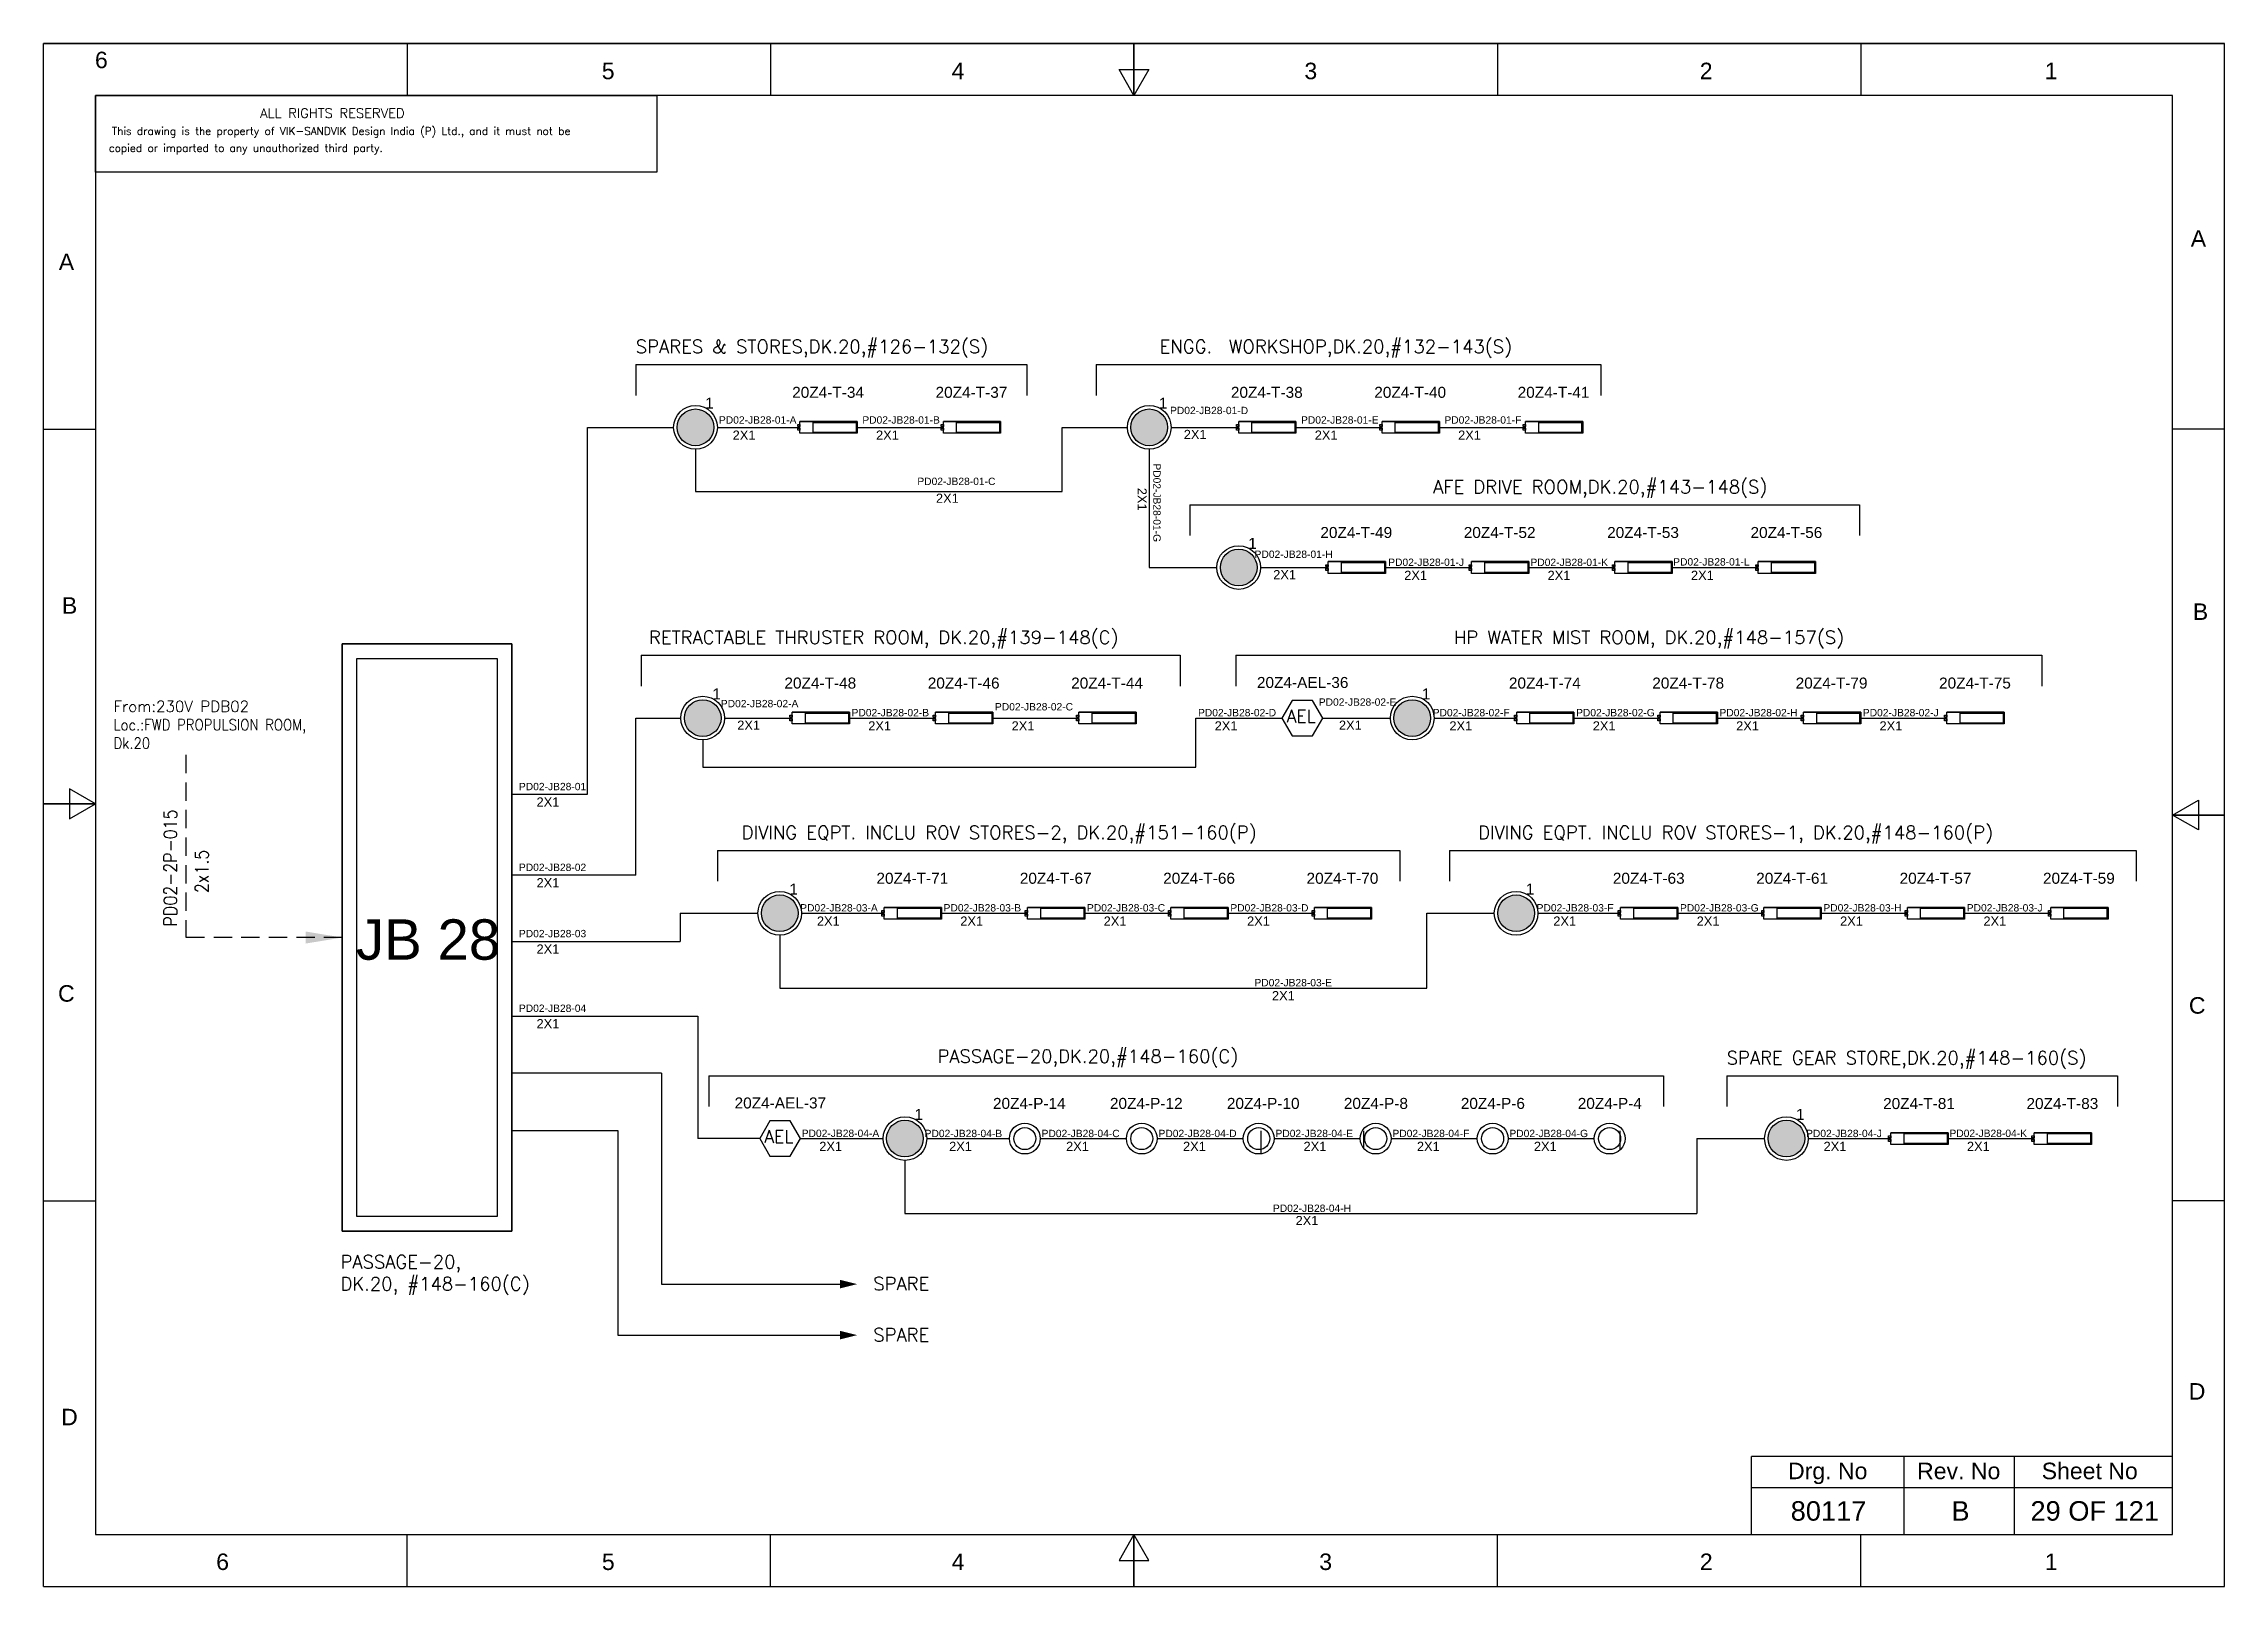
# Model space of a CAD drawing. Header units: inches. Extents: x -3311 to 1429, y -713 to 2436.
# Drawn here: x 497.8 to 794.8, y 1612.5 to 1822.6 of the extents above; entities that cross this region are included whole.
import ezdxf
from ezdxf.enums import TextEntityAlignment as Align

# ---------------------------------------------------------------- set-up
doc = ezdxf.new("R2010")
doc.units = ezdxf.units.IN
doc.linetypes.add('HIDDEN', pattern=[0.375, 0.25, -0.125])
doc.linetypes.add('SOLID', pattern=[0])
for name, color, linetype, lineweight in [('ELEC_TXT-025', 1, 'Continuous', 25), ('HEL-025', 1, 'Continuous', 25), ('HEL-035', 2, 'Continuous', 35)]:
    doc.layers.add(name, color=color, linetype=linetype, lineweight=lineweight)
doc.layers.add('LINE', color=3, linetype='SOLID')
doc.styles.add('_NORMAL', font='arial.ttf')
doc.styles.add('ROMANS', font='simplex.shx', dxfattribs={"width": 0.88})
doc.styles.get("Standard").update_dxf_attribs({"font": 'arial.ttf'})
doc.dimstyles.get("Standard").update_dxf_attribs({"dimtxt": 0.18, "dimasz": 0.18, "dimexe": 0.18, "dimexo": 0.0625, "dimgap": 0.09, "dimtad": 0, "dimtih": 1, "dimtoh": 1, "dimdec": 4, "dimzin": 0, "dimdsep": 46, "dimtxsty": 'Standard', "dimcen": 0.09, "dimadec": 0, "dimazin": 0, "dimtfac": 1, "dimtdec": 4, "dimtofl": 0, "dimtmove": 0, "dimatfit": 3, "dimfxl": 1, "dimtolj": 1, "dimtzin": 0, "dimarcsym": 0})
pattern_1 = [(0, (0, 0), (0, 6.985), [5.08, -1.905]), (90, (0, 0), (-6.985, 4e-16), [5.08, -1.905])]

msp = doc.modelspace()

# ---------------------------------------------------------------- texts
at = {"color": 7}
for s, height, p in [('PD02-JB28-01-D', 1, (651.1736805087367, 1772.10469577428, -0.0541218630375612)), ('PD02-JB28-01-A', 1, (589.7409009848087, 1770.810199341691)), ('PD02-JB28-01-B', 1, (609.2677739490317, 1770.810199341692, -0.0270609315187806)), ('PD02-JB28-01-E', 1, (669.0166002655404, 1770.810199341691, -0.0764638046958512)), ('PD02-JB28-01-F', 1, (688.5434732297654, 1770.810199341691, -0.1035247362146317)), ('2X1', 1.25, (591.6072997913143, 1768.616233514976, -0.02234194165829)), ('2X1', 1.25, (611.1341727555391, 1768.616233514977, -0.0494028731770706)), ('2X1', 1.25, (653.0452988483447, 1768.709992042736, -0.0717448148353606)), ('2X1', 1.25, (670.8829990720477, 1768.616233514977, -0.0988057463541412)), ('2X1', 1.25, (690.4098720362725, 1768.616233514977, -0.1258666778729217)), ('PD02-JB28-01-C', 1, (616.7610171578616, 1762.452328728541)), ('2X1', 1.25, (619.294629979402, 1760.025934636837)), ('PD02-JB28-01-H', 1, (662.6907182590057, 1752.52473379605)), ('PD02-JB28-01-J', 1, (680.8888355196558, 1751.435093959641, -0.1211476880124295)), ('PD02-JB28-01-K', 1, (700.2620706814341, 1751.424104349586, -0.1482086195312101)), ('PD02-JB28-01-L', 1, (719.7025311865162, 1751.485163762084)), ('2X1', 1.25, (665.2282328778055, 1749.623174060576, -0.094086756493649)), ('2X1', 1.25, (683.0659331015104, 1749.529415532816, -0.1211476880124295)), ('2X1', 1.25, (702.5928060657353, 1749.529415532817, -0.1482086195312101)), ('2X1', 1.25, (722.1196790299582, 1749.529415532816, -0.1752695510499907)), ('PD02-JB28-02-A', 1, (589.9976312123271, 1732.188392478077, 0.0223419416582331)), ('PD02-JB28-02-B', 1, (607.8025979192533, 1730.958784441957)), ('PD02-JB28-02-C', 1, (627.3294708834783, 1731.757526580322, -0.0270609315188374)), ('PD02-JB28-02-D', 1, (654.9827458609816, 1730.958784441957, 0.0223419416582331)), ('PD02-JB28-02-E', 1, (671.4346461365348, 1732.39666941812, -0.0047189898605474)), ('PD02-JB28-02-F', 1, (686.9477434440469, 1730.958784441957, -0.0270609315188374)), ('PD02-JB28-02-G', 1, (706.4746164082717, 1730.958784441957, -0.054121863037618)), ('PD02-JB28-02-H', 1, (726.0014893724965, 1730.958784441957, -0.0811827945564007)), ('PD02-JB28-02-J', 1, (745.5283623367194, 1730.958784441957, -0.1082437260751792)), ('2X1', 1.25, (592.2349405204895, 1729.121332894328, 0.0047189898604906)), ('2X1', 1.25, (610.0726407441925, 1729.027574366568, -0.02234194165829)), ('2X1', 1.25, (629.5995137084172, 1729.027574366569, -0.0494028731770706)), ('2X1', 1.25, (657.2527886859225, 1729.027574366569)), ('2X1', 1.25, (674.178828183647, 1729.121332894328, -0.02234194165829)), ('2X1', 1.25, (689.217786268986, 1729.027574366568, -0.0494028731770706)), ('2X1', 1.25, (708.7446592332108, 1729.027574366569, -0.0764638046958512)), ('2X1', 1.25, (728.2715321974338, 1729.027574366568, -0.1035247362146317)), ('2X1', 1.25, (747.7984051616585, 1729.027574366569, -0.1305856677334123)), ('PD02-JB28-01', 1, (562.4994328367574, 1720.892954976889)), ('2X1', 1.25, (564.8979602751243, 1718.667947082048)), ('PD02-JB28-02', 1, (562.4994328367574, 1709.895390538948)), ('2X1', 1.25, (564.8979602751243, 1707.670382644107)), ('PD02-JB28-03-A', 1, (600.8095063656727, 1704.379771953563)), ('PD02-JB28-03-B', 1, (620.3363793298978, 1704.379771953563, -0.0270609315187806)), ('PD02-JB28-03-C', 1, (639.8632522941225, 1704.379771953564, -0.0541218630375612)), ('PD02-JB28-03-D', 1, (659.3901252583455, 1704.379771953564, -0.0811827945563418)), ('PD02-JB28-03-F', 1, (701.1008808090428, 1704.379771953564, -0.02234194165829)), ('PD02-JB28-03-G', 1, (720.6277537732676, 1704.379771953563, -0.0494028731770706)), ('PD02-JB28-03-H', 1, (740.1546267374923, 1704.379771953564, -0.0764638046958512)), ('PD02-JB28-03-J', 1, (759.6814997017154, 1704.379771953564, -0.1035247362146317)), ('PD02-JB28-03', 1, (562.4994328367555, 1700.872445391204, 0.0648158342636175)), ('2X1', 1.25, (603.0795491907683, 1702.448542102356, -0.0223419416582331)), ('2X1', 1.25, (622.6064221549933, 1702.448542102357, -0.0494028731770137)), ('2X1', 1.25, (642.1332951192162, 1702.448542102356, -0.0764638046957943)), ('2X1', 1.25, (661.660168083441, 1702.448542102357, -0.1035247362145749)), ('2X1', 1.25, (703.3709236341382, 1702.448542102357, -0.0446838833165231)), ('2X1', 1.25, (722.8977965983632, 1702.448542102358, -0.0717448148353037)), ('2X1', 1.25, (742.424669562586, 1702.448542102357, -0.0988057463540843)), ('2X1', 1.25, (761.951542526811, 1702.448542102358, -0.1258666778728649)), ('2X1', 1.25, (564.8980479707479, 1698.647437496363, 0.0444680177979358)), ('PD02-JB28-03-E', 1, (662.6692661512316, 1694.190667785618)), ('2X1', 1.25, (665.0585609551181, 1692.293045058451, -0.0176229517977426)), ('PD02-JB28-04', 1, (562.4994328367555, 1690.705398361226, 0.0648158342636175)), ('2X1', 1.25, (564.8979602751243, 1688.480390466385)), ('PD02-JB28-04-A', 1, (601.0122749931907, 1673.677864245596, 0.0648158342636175)), ('2X1', 1.25, (603.401801679989, 1671.773271930806)), ('PD02-JB28-04-B', 1, (617.7515711028773, 1673.658525406726, 0.037754902744837)), ('2X1', 1.25, (621.0854248253635, 1671.773271930806, -0.0270609315187806)), ('PD02-JB28-04-C', 1, (633.6797019287388, 1673.658525406727, 0.0106939712260564)), ('2X1', 1.25, (637.0135556512249, 1671.773271930806, -0.0541218630375612)), ('PD02-JB28-04-D', 1, (649.6078327546002, 1673.658525406728, -0.0163669602927242)), ('2X1', 1.25, (652.9416864770865, 1671.773271930807, -0.0811827945563418)), ('PD02-JB28-04-E', 1, (665.5359634796878, 1673.657874827428, -0.0434278918115048)), ('2X1', 1.25, (669.3555054648422, 1671.773271930808, -0.1093643798505326)), ('PD02-JB28-04-F', 1, (681.464094406323, 1673.658525406729, -0.0704888233302854)), ('2X1', 1.25, (684.7979481288093, 1671.773271930809, -0.1353046575939029)), ('PD02-JB28-04-G', 1, (697.3922252321845, 1673.65852540673, -0.09754975484906599)), ('2X1', 1.25, (700.7260789546707, 1671.773271930809, -0.1623655891126835)), ('PD02-JB28-04-J', 1, (737.7986061555039, 1673.65852540673, -0.1469526280261365)), ('2X1', 1.25, (740.1769675585527, 1671.773271930809, -0.2117684622897541)), ('PD02-JB28-04-K', 1, (757.3254791198051, 1673.677864245596, -0.1740135595449171)), ('2X1', 1.25, (759.7038405227777, 1671.77327193081, -0.2388293938085347)), ('PD02-JB28-04-H', 1, (665.1892310628517, 1663.469421238781, 0.037754902744837)), ('2X1', 1.25, (668.2721504708206, 1661.669473872702))]:
    msp.add_text(s, height=height, dxfattribs=at).set_placement(p)
for s, height, p in [('PD02-JB28-01-G', 1, (648.8965819282876, 1765.397657012891)), ('2X1', 1.25, (646.745573205626, 1762.072306933956))]:
    msp.add_text(s, height=height, rotation=270, dxfattribs=at).set_placement(p)
at = {"color": 7, "lineweight": 30}
msp.add_text('JB 28', height=5.5, dxfattribs=at).set_placement((550.131419766667, 1700.561388771159), align=Align.MIDDLE_CENTER)
at = {"color": 7}
for s, height, p in [('Drg. No', 2.245994999999999, (740.7481748841765, 1628.203720655539)), ('Rev. No', 2.245994999999999, (758.5857905131198, 1628.203720655539)), ('Sheet No', 2.245994999999999, (776.4271919570075, 1628.203720655539)), ('80117', 2.65275, (740.855870296149, 1622.758604963402)), ('B', 2.65275, (758.8265408797323, 1622.758604963403)), ('29 OF 121', 2.65275, (777.1130584297098, 1622.758604963403))]:
    msp.add_text(s, height=height, dxfattribs=at).set_placement(p, align=Align.MIDDLE_CENTER)
at = {"color": 7, "char_height": 1.8, "attachment_point": 1, "style": '_NORMAL'}
for s, insert, width in [('{\\Fromans|c0;\\C2;SPARES & STORES,DK.20,#126-132(S)}', (578.4158869521578, 1782.200998343196, -0.02234194165829), 55.07422729870288), ('\\pxi-5.2381,l6.2381,t6.2381;{\\Fromans|c0;\\C2;ENGG.^IWORKSHOP,DK.20,#132-143(S)}', (647.9448451264434, 1782.200998343197, -0.0988057463541412), 55.07422729870288), ('{\\Fromans|c0;\\C2;AFE DRIVE ROOM,DK.20,#143-148(S)}', (686.9975075537459, 1763.114180361037, -0.1434896296707211), 55.07422729870288), ('{\\Fromans|c0;\\C2;RETRACTABLE THRUSTER ROOM, DK.20,#139-148(C)}', (580.1992919041602, 1742.612339194789, -0.02234194165829), 98.9884684331466), ('{\\Fromans|c0;\\C2;HP WATER MIST ROOM, DK.20,#148-157(S)}', (689.8233475957824, 1742.612339194788, -0.02234194165829), 98.9884684331466), ('{\\Fromans|c0;\\C2;DIVING EQPT. INCLU ROV STORES-2, DK.20,#151-160(P)}', (592.8368833973491, 1716.033306930577, -0.0223419416582331), 98.9884684331466), ('{\\Fromans|c0;\\C2;DIVING EQPT. INCLU ROV STORES-1, DK.20,#148-160(P)}', (693.128257840719, 1716.033306930577, -0.0446838833165231), 98.9884684331466), ('{\\Fromans|c0;\\C2;SPARE GEAR STORE,DK.20,#148-160(S)}', (726.9855547193965, 1685.35803675903, -0.2117684622897541), 55.07422729870288), ('{\\Fromans|c0;\\C2;PASSAGE-20, \\PDK.20, #148-160(C)}', (538.1910389816367, 1657.58160928637), 32.418), ('{\\Fromans|c0;\\C2;SPARE}', (610.7595145967334, 1654.596869581727), 8.165826236390785), ('{\\Fromans|c0;\\C2;SPARE}', (610.7595145967334, 1647.644263511297), 8.165826236390785)]:
    msp.add_mtext(s, dxfattribs=dict(at, insert=insert, width=width))
at = {"color": 7, "insert": (507.2955589056946, 1733.05747204129), "char_height": 1.5, "width": 36.88843007146136, "attachment_point": 1}
msp.add_mtext('{\\Fromans|c0;\\C2;From:230V PDB02\\P\\Fsimplex|c0;\\W0.88;Loc.:FWD PROPULSION ROOM,      \\PDk.20}', dxfattribs=at)
at = {"color": 7, "insert": (514.1299235038276, 1702.327058000054), "char_height": 1.8, "width": 17.12963194783359, "attachment_point": 1, "rotation": 90, "style": '_NORMAL'}
msp.add_mtext('{\\Fromans|c0;\\W0.88;PD02-2P-015}', dxfattribs=at)
at = {"color": 7, "insert": (518.4008749039658, 1706.888902605387), "char_height": 1.8, "attachment_point": 1, "rotation": 90, "style": '_NORMAL'}
msp.add_mtext('{\\Fsimplex|c0;\\W0.88;2x1.5}', dxfattribs=at)
at = {"color": 7, "insert": (619.4966609194778, 1685.561687058676, -0.0270609315187806), "char_height": 1.8, "attachment_point": 1, "style": '_NORMAL'}
msp.add_mtext('{\\Fromans|c0;\\C2;PASSAGE-20,DK.20,#148-160(C)}', dxfattribs=at)

# ---------------------------------------------------------------- blocks, each defined once
blk = doc.blocks.new('fr')
at = {"color": 7, "linetype": 'Continuous'}
for p, q in [((33763.99041882888, 4500.404704292372), (33466.99094982888, 4500.404704292372)), ((33466.99094982888, 4500.404704292372), (33763.99041882888, 4500.404704292372)), ((33466.99094982888, 4290.333634292372), (33466.99094982888, 4500.404704292372)), ((33516.49086132888, 4500.404704292372), (33516.49086132888, 4493.331604292372)), ((33565.99077282888, 4500.404704292372), (33565.99077282888, 4493.331604292372)), ((33615.49068432888, 4500.404704292372), (33615.49068432888, 4493.331604292372)), ((33615.49068432888, 4493.331604292372), (33615.49068432888, 4500.404704292372)), ((33615.49068432888, 4500.404704292372), (33615.49068432888, 4493.331604292372)), ((33664.99059582888, 4500.404704292372), (33664.99059582888, 4493.331604292372)), ((33714.49050732888, 4500.404704292372), (33714.49050732888, 4493.331604292372)), ((33763.99041882888, 4290.333634292372), (33763.99041882888, 4500.404704292372)), ((33763.99041882888, 4290.333634292372), (33763.99041882888, 4500.404704292372)), ((33615.49068432888, 4493.331604292372), (33613.44882182088, 4496.868154292371)), ((33613.44882182088, 4496.868154292371), (33617.53254683689, 4496.868154292371)), ((33617.53254683689, 4496.868154292371), (33615.49068432888, 4493.331604292372)), ((33756.91731882888, 4493.331604292372), (33474.06404982888, 4493.331604292372)), ((33474.06404982888, 4493.331604292372), (33474.06404982888, 4297.406734292372)), ((33756.91731882888, 4297.406734292372), (33756.91731882888, 4493.331604292372)), ((33466.99094982888, 4447.886936792373), (33474.06404982888, 4447.886936792373)), ((33763.99041882888, 4447.886936792373), (33756.91731882888, 4447.886936792373)), ((33474.06404982888, 4396.869169292371), (33470.52749982888, 4398.911031800373)), ((33470.52749982888, 4398.911031800373), (33470.52749982888, 4394.827306784372)), ((33466.99094982888, 4396.869169292371), (33474.06404982888, 4396.869169292371)), ((33474.06404982888, 4396.869169292371), (33466.99094982888, 4396.869169292371)), ((33466.99094982888, 4396.869169292371), (33474.06404982888, 4396.869169292371)), ((33470.52749982888, 4394.827306784372), (33474.06404982888, 4396.869169292371)), ((33756.91731882888, 4395.369169292371), (33760.45386882887, 4397.411031800371)), ((33760.45386882887, 4397.411031800371), (33760.45386882887, 4393.327306784372)), ((33763.99041882888, 4395.369169292371), (33756.91731882888, 4395.369169292371)), ((33760.45386882887, 4393.327306784372), (33756.91731882888, 4395.369169292371)), ((33756.91731882888, 4395.369169292371), (33763.99041882888, 4395.369169292371)), ((33763.99041882888, 4395.369169292371), (33756.91731882888, 4395.369169292371)), ((33466.99094982888, 4342.851401792372), (33474.06404982888, 4342.851401792372)), ((33763.99041882888, 4342.851401792372), (33756.91731882888, 4342.851401792372)), ((33474.06404982888, 4297.406734292372), (33756.91731882888, 4297.406734292372)), ((33516.49086132888, 4290.333634292372), (33516.49086132888, 4297.406734292372)), ((33565.99077282888, 4290.333634292372), (33565.99077282888, 4297.406734292372)), ((33615.49068432888, 4297.406734292372), (33613.44882182088, 4293.870184292372)), ((33615.49068432888, 4290.333634292372), (33615.49068432888, 4297.406734292372)), ((33617.53254683689, 4293.870184292372), (33615.49068432888, 4297.406734292372)), ((33615.49068432888, 4297.406734292372), (33615.49068432888, 4290.333634292372)), ((33615.49068432888, 4290.333634292372), (33615.49068432888, 4297.406734292372)), ((33664.99059582888, 4290.333634292372), (33664.99059582888, 4297.406734292372)), ((33714.49050732888, 4290.333634292372), (33714.49050732888, 4297.406734292372)), ((33613.44882182088, 4293.870184292372), (33617.53254683689, 4293.870184292372)), ((33466.99094982888, 4290.333634292372), (33763.99041882888, 4290.333634292372)), ((33466.99094982888, 4290.333634292372), (33763.99041882888, 4290.333634292372))]:
    blk.add_line(p, q, dxfattribs=at)
at = {"color": 7, "style": '_NORMAL'}
for s, p in [('6', (33474.85554122253, 4498.184568051995)), ('5', (33543.88086868043, 4496.684568051995)), ('4', (33591.52292783513, 4496.684568051995)), ('3', (33639.57026672662, 4496.684568051994)), ('2', (33693.41447692277, 4496.684568051995)), ('1', (33740.39470872623, 4496.684568051995)), ('A', (33760.45386882887, 4473.878661882723)), ('A', (33470.10256842159, 4470.684646417788)), ('B', (33470.52499920517, 4423.895143770592)), ('B', (33760.73536651571, 4423.056339053171)), ('C', (33470.08476970382, 4371.074991954313)), ('C', (33760.28539060379, 4369.440827315858)), ('D', (33760.2726824658, 4316.886883350412)), ('D', (33470.50885169667, 4313.392487638034)), ('6', (33491.36728552911, 4293.686598051996)), ('5', (33543.89261298701, 4293.686598051996)), ('4', (33591.53467214172, 4293.686598051996)), ('3', (33641.59491144936, 4293.686598051996)), ('2', (33693.42622122935, 4293.686598051996)), ('1', (33740.40645303282, 4293.686598051996))]:
    blk.add_text(s, height=2.245709249999999, dxfattribs=at).set_placement(p, align=Align.MIDDLE_CENTER)
blk = doc.blocks.new('A$C4BAD7D21')
at = {"layer": 'HEL-025'}
blk.add_lwpolyline([(-34000.00013845507, -7.23888515495e-05), (-34000.00013845501, 2086.008166713233), (-18713.72949524718, 2086.008166713277), (-18713.72949524724, -7.23888078937e-05)], close=True, dxfattribs=at)
at = {"layer": 'HEL-025', "style": 'ROMANS'}
for s, p in [('This drawing is the property of VIK-SANDVIK Design India (P) Ltd., and it must not be', (-33557.56104603212, 1015.847137906297)), (' copied or imparted to any unauthorized third party.', (-33784.71575493622, 550.1417873854515))]:
    blk.add_text(s, height=210, dxfattribs=at).set_placement(p)
at = {"layer": 'HEL-035', "style": 'ROMANS'}
blk.add_text('     ALL RIGHTS RESERVED', height=262.5, dxfattribs=at).set_placement((-30497.35732344113, 1475.667350434829))
blk = doc.blocks.new('2A')
at = {"color": 7, "lineweight": -3, "ltscale": 2.5}
blk.add_line((790.0248076338233, 1997.62080387622, -0.0270609315187806), (782.2260654954592, 1997.62080387622, -0.0270609315187806), dxfattribs=at)
at = {"color": 7, "lineweight": -3, "ltscale": 2.5, "elevation": -0.0270609315187806}
for points in [[(781.9116000866528, 1997.205709536597), (782.2260654954592, 1997.205709536597), (782.2260654954592, 1996.941558593201), (781.9116000866528, 1996.941558593201)], [(781.9116000866528, 1996.702564882509), (782.2260654954592, 1996.702564882509), (782.2260654954592, 1996.438413939113), (781.9116000866528, 1996.438413939113)], [(782.2260654954592, 1997.62080387622), (790.0248076338233, 1997.62080387622), (790.0248076338233, 1996.02331959949), (782.2260654954592, 1996.02331959949)], [(784.0292030799361, 1997.501307020874), (789.8782596837103, 1997.501307020874), (789.8782596837103, 1996.142816454836), (784.0292030799361, 1996.142816454836)]]:
    blk.add_lwpolyline(points, close=True, dxfattribs=at)
blk = doc.blocks.new('LED TUBE LIGHT 30W')
blk.add_blockref('2A', (179.9054482727602, -357.8945967387995))
blk.add_attdef('TAG_NO.', (962.5195036238373, 1642.970585224031), '', height=1.5)
blk = doc.blocks.new('AEL')
at = {"color": 4}
blk.add_lwpolyline([(989.9752931674598, -190.0937488762077), (992.7522595313308, -190.0937488762077), (994.140742713266, -187.6888254596407), (992.7522595313308, -185.2839020430737), (989.9752931674598, -185.2839020430737), (988.5868099855245, -187.6888254596407)], close=True, dxfattribs=at)
at = {"color": 4, "style": 'ROMANS'}
blk.add_text('AEL', height=1.725, dxfattribs=at).set_placement((989.1959836497424, -188.2711585409042))
blk = doc.blocks.new('AEL_L')
blk.add_blockref('AEL', (0, 0))
blk.add_attdef('TAG_NO', (986.5509174898416, -183.5896636619281), '', height=1.5)
blk = doc.blocks.new('1')
h = blk.add_hatch()
h.set_pattern_fill('ANGLE', color=6)
h.set_pattern_definition(pattern_1)
h.paths.add_polyline_path([(303.2302353130694, 2044.429466900096, 1), (306.2249300712715, 2044.429466900096, 1)], flags=0)
h.paths.add_polyline_path([(302.6275826921704, 2044.429466900096, 1), (306.8275826921705, 2044.429466900096, 1)])
h.paths.add_polyline_path([(306.2249300712715, 2044.429466900096, -1), (303.2302353130694, 2044.429466900096, -1)], flags=16)
h = blk.add_hatch()
h.set_pattern_fill('ANGLE', color=6)
h.set_pattern_definition(pattern_1)
h.paths.add_polyline_path([(303.2302353130694, 2044.429466900096, 1), (306.2249300712715, 2044.429466900096, 1)])
at = {"color": 6}
for radius in [2.099999999999999, 1.497347379101032]:
    blk.add_circle((304.7275826921705, 2044.429466900096), radius, dxfattribs=at)
blk = doc.blocks.new('LED PENDENT LIGHT 15W')
blk.add_blockref('1', (0, 0))
blk.add_attdef('TAG_NO', (301.6269754207697, 2048.098214413763), '', height=1.5)
blk = doc.blocks.new('FIXED_KEY_SWITCH')
h = blk.add_hatch(color=1)
h.dxf.hatch_style = 1
edge = h.paths.add_edge_path()
edge.add_arc((848.1293472096052, 1737.458094578189), 2.5, 0, 360)
at = {"color": 1}
blk.add_circle((848.1293472096052, 1737.458094578189), 2.5, dxfattribs=at)
at = {"color": 7, "insert": (849.4370786624187, 1741.499464984656), "char_height": 1.5, "attachment_point": 1, "style": '_NORMAL'}
blk.add_mtext_dynamic_manual_height_columns('1', width=1.5, gutter_width=7.5, heights=[0], dxfattribs=at)
blk = doc.blocks.new('SWT')
blk.add_blockref('FIXED_KEY_SWITCH', (0, 0))
blk.add_attdef('TAG_NO', (844.5529265958943, 1741.112352781243), '', height=1.5)

# ---------------------------------------------------------------- linework, layer by layer
for p, q in [((578.4242276028853, 1778.852307257945, -0.02234194165829), (631.6568421637477, 1778.852307257945, -0.02234194165829)), ((641.1084558768233, 1778.852307257946, -0.0988057463541412), (709.8294878046253, 1778.852307257945, -0.0988057463541412)), ((571.8399377680616, 1720.336645713027), (571.8399377680634, 1770.303232922961)), ((636.4782982274755, 1761.551720035753, -0.02234194165829), (636.4782982274772, 1770.303232922962, -0.02234194165829)), ((586.5483664983167, 1767.329077902159, -0.02234194165829), (586.5483664983167, 1761.551720035753, -0.02234194165829)), ((648.3423896112234, 1767.32907790216, -0.0764638046958512), (648.3423896112236, 1751.216414940802, -0.0764638046958512)), ((586.5483664983167, 1761.551720035753, -0.02234194165829), (636.4782982274755, 1761.551720035753, -0.02234194165829)), ((653.8833905644167, 1759.765489275785, -0.1434896296707211), (745.0780448604164, 1759.765489275785, -0.1434896296707211)), ((579.1609048173377, 1739.263648109538, -0.02234194165829), (652.5479128768766, 1739.263648109537, -0.02234194165829)), ((660.1275027918472, 1739.263648109536, -0.02234194165829), (769.9222336116582, 1739.263648109536, -0.02234194165829)), ((654.6938553929213, 1724.01426561748), (654.6938553929213, 1730.714573774555)), ((587.5320312833679, 1727.740418753752), (587.5320312833665, 1724.01426561748)), ((587.5320312833683, 1724.01426561748), (654.6938553929194, 1724.014265617471)), ((589.5405351245262, 1712.684615845325, -0.0223419416582331), (682.477172609586, 1712.684615845324, -0.0223419416582331)), ((689.2430867830008, 1712.684615845326, -0.0446838833165231), (782.7685470529559, 1712.684615845325, -0.0446838833165231)), ((584.4449131320288, 1704.135541510342, 0.0145127622398289), (584.4449131320288, 1700.31613612734, -0.018112364784475)), ((686.1290563116762, 1693.946437342396, -0.0223419416582331), (686.1290563116762, 1704.135541510342, -0.0223419416582331)), ((598.0206158977688, 1701.16138648954, -0.0223419416582331), (598.0206158977688, 1693.946437342396, -0.0223419416582331)), ((598.0206158977688, 1693.946437342396, -0.0223419416582331), (686.1290563116762, 1693.946437342396, -0.0223419416582331)), ((586.872048619427, 1690.149089097364), (586.872048619427, 1673.460271338791)), ((581.9087715545284, 1682.347457961432), (561.5222122577978, 1682.347457961432)), ((588.3828964347413, 1682.009345673774, -0.0270609315187806), (718.3655348260945, 1682.009345673774, -0.0270609315187806)), ((726.9938953701239, 1682.009345673779, -0.2117684622897541), (780.2265099309861, 1682.009345673778, -0.2117684622897541)), ((595.2889356592477, 1673.460271338791), (586.872048619427, 1673.460271338791)), ((722.9351002360927, 1673.460271338795, -0.1894265206314641), (722.9351002360909, 1663.271167170845, -0.1894265206314641)), ((615.0709992128503, 1670.486116317989, -0.0270609315187806), (615.0709992128503, 1663.271167170845, -0.0270609315187806)), ((615.0709992128503, 1663.271167170845, -0.0270609315187806), (722.9351002360909, 1663.271167170845, -0.0270609315187806))]:
    msp.add_line(p, q)
at = {"color": 7, "linetype": 'Continuous'}
for p, q in [((787.6938358972311, 1630.152356001913), (730.3749613935142, 1630.152356001913)), ((730.3749613935142, 1619.556581186358), (730.3749613935142, 1630.152356001913)), ((751.1475630490912, 1619.556581186358), (751.1475630490912, 1630.152356001913)), ((766.1638328047102, 1619.556581186358), (766.1638328047102, 1630.152356001913)), ((730.3749613935142, 1625.969560930435), (787.6938358972311, 1625.969560930435))]:
    msp.add_line(p, q, dxfattribs=at)
at = {"linetype": 'HIDDEN', "ltscale": 10}
msp.add_lwpolyline([(517.1173989002782, 1725.710681442034), (517.1173989002782, 1700.832888125006)], dxfattribs=at)
for points in [[(606.2061445963391, 1653.643101221022, 1.178849999999999, 0, 0), (608.5638445963394, 1653.643101221022, 0, 0, 0)], [(606.2061445963391, 1646.690495150592, 1.178849999999999, 0, 0), (608.5638445963394, 1646.690495150592, 0, 0, 0)]]:
    msp.add_lwpolyline(points, format="xyseb")
at = {"layer": 'LINE', "color": 0}
for p, q in [((578.4242276028853, 1778.852307257945, -0.02234194165829), (578.4242276028853, 1774.66275744914, -0.02234194165829)), ((631.6568421637458, 1778.852307257945, -0.02234194165829), (631.6568421637458, 1774.66275744914, -0.02234194165829)), ((641.1084558768233, 1778.852307257946, -0.0988057463541412), (641.1084558768233, 1774.66275744914, -0.0988057463541412)), ((709.8294878046253, 1778.852307257946, -0.0988057463541412), (709.8294878046253, 1774.66275744914, -0.0988057463541412)), ((571.8399377680616, 1770.303232922961), (583.5742114774359, 1770.303232922961, -0.02147421788748176)), ((589.5225215190392, 1770.303232922961, -0.02343598441204356), (600.7764973241755, 1770.303232922961, -0.0494028731770706)), ((608.5752394625396, 1770.303232922962, -0.0494028731770706), (620.3033702884003, 1770.303232922962, -0.0764638046958512)), ((636.4782982274755, 1770.303232922962, -0.0548575454006832), (645.3682345903428, 1770.303232922962, -0.07536976194174073)), ((651.316544631946, 1770.303232922962, -0.07755784744960083), (660.5253236406843, 1770.303232922962, -0.0988057463541412)), ((668.3240657790483, 1770.303232922962, -0.0988057463541412), (680.0521966049091, 1770.303232922962, -0.1258666778729217)), ((687.8509387432733, 1770.303232922962, -0.1258666778729217), (699.5790695691339, 1770.303232922962, -0.1529276093917023)), ((653.8833905644167, 1759.765489275785, -0.1434896296707211), (653.8833905644167, 1755.57593946698, -0.1434896296707211)), ((745.0780448604164, 1759.765489275785, -0.1434896296707211), (745.0780448604164, 1755.57593946698, -0.1434896296707211)), ((648.3423896112236, 1751.216414940802, -0.0764638046958517), (657.5511686198054, 1751.216414940802, -0.09771170360003113)), ((663.4994786614086, 1751.216414940802, -0.09989978910789322), (672.7082576701468, 1751.216414940802, -0.1211476880124295)), ((680.5069998085108, 1751.216414940802, -0.1211476880124295), (692.2351306343717, 1751.216414940802, -0.1482086195312101)), ((700.0338727727358, 1751.216414940802, -0.1482086195312101), (711.7620035985964, 1751.216414940802, -0.1752695510499907)), ((719.5607457369588, 1751.216414940802, -0.1752695510499907), (731.2888765628194, 1751.216414940802, -0.2023304825687713)), ((538.4409509515099, 1740.832888125006), (538.4409509515099, 1660.832888125006)), ((561.5222122577978, 1740.832888125006), (538.4409509515099, 1740.832888125006)), ((561.5222122577978, 1660.832888125006), (561.5222122577978, 1740.832888125006)), ((579.1609048173394, 1739.263648109537, -0.02234194165829), (579.1609048173394, 1735.074098300732, -0.02234194165829)), ((652.5479128768766, 1739.263648109537, -0.02234194165829), (652.5479128768766, 1735.074098300732, -0.02234194165829)), ((660.127502791849, 1739.263648109536, -0.02234194165829), (660.127502791849, 1735.074098300731, -0.02234194165829)), ((769.9222336116582, 1739.263648109536, -0.02234194165829), (769.9222336116582, 1735.074098300731, -0.02234194165829)), ((578.4146709077504, 1709.339081275086), (578.4146709077522, 1730.714573774554)), ((578.4146709077504, 1730.714573774553, 0.0117925805398578), (584.5578762624875, 1730.714573774554, 0.0008449760863404911)), ((590.5061863040908, 1730.714573774554, -0.001094042753749627), (599.714965312829, 1730.714573774554, -0.02234194165829)), ((607.5137074511931, 1730.714573774554, -0.02234194165829), (619.2418382770537, 1730.714573774554, -0.0494028731770706)), ((627.0405804154178, 1730.714573774555, -0.0494028731770706), (638.7687112412787, 1730.714573774555, -0.0764638046958512)), ((654.693855392923, 1730.714573774554), (666.4219862187837, 1730.714573774554, -0.0270609315187806)), ((671.9759189465258, 1730.714573774554, -0.0270609315187806), (681.1846979551058, 1730.714573774554, -0.04830883042295583)), ((687.133007996709, 1730.714573774554, -0.05049691593081995), (698.3869838018472, 1730.714573774554, -0.0764638046958512)), ((706.1857259402112, 1730.714573774555, -0.0764638046958512), (717.9138567660721, 1730.714573774555, -0.1035247362146317)), ((725.7125989044342, 1730.714573774554, -0.1035247362146317), (737.440729730295, 1730.714573774554, -0.1305856677334123)), ((745.239471868659, 1730.714573774555, -0.1305856677334123), (756.9676026945198, 1730.714573774555, -0.1576465992521929)), ((561.5222122577978, 1720.336645713027), (571.8399377680616, 1720.336645713027)), ((589.5405351245262, 1712.684615845325, -0.0223419416582331), (589.5405351245262, 1708.49506603652, -0.0223419416582331)), ((682.4771726095878, 1712.684615845325, -0.0223419416582331), (682.4771726095878, 1708.49506603652, -0.0223419416582331)), ((689.2430867830008, 1712.684615845326, -0.0446838833165231), (689.2430867830008, 1708.495066036521, -0.0446838833165231)), ((782.7685470529577, 1712.684615845326, -0.0446838833165231), (782.7685470529577, 1708.495066036521, -0.0446838833165231)), ((578.4146709077504, 1709.339081275086), (561.5222122577961, 1709.339081275086)), ((584.4449131320289, 1704.135226722685, 0.0145100733429349), (595.0464608769188, 1704.135528034164, -0.02076429296985411)), ((600.9947709184914, 1704.135541510342, -0.02343598441198269), (612.2487467236298, 1704.135541510342, -0.0494028731770137)), ((620.0474888619938, 1704.135541510342, -0.0494028731770137), (631.7756196878544, 1704.135541510342, -0.0764638046957943)), ((639.5743618262168, 1704.135541510342, -0.0764638046957943), (651.3024926520775, 1704.135541510342, -0.1035247362145749)), ((659.1012347904416, 1704.135541510342, -0.1035247362145749), (670.8293656163023, 1704.135541510342, -0.1305856677333555)), ((686.1290563116762, 1704.135541510342, -0.0223419416582331), (695.3378353202581, 1704.135541510342, -0.04358984056240855)), ((701.2861453618614, 1704.135541510342, -0.04577792607027244), (712.5401211669997, 1704.135541510342, -0.0717448148353037)), ((720.3388633053638, 1704.135541510343, -0.0717448148353037), (732.0669941312244, 1704.135541510343, -0.0988057463540843)), ((739.8657362695868, 1704.135541510342, -0.0988057463540843), (751.5938670954474, 1704.135541510342, -0.1258666778728649)), ((759.3926092338115, 1704.135541510343, -0.1258666778728649), (771.1207400596722, 1704.135541510343, -0.1529276093916454)), ((561.5222122577978, 1700.316136127342, 0.06481583426361401), (584.4449131320272, 1700.31613612734, 0.0196098491406846)), ((561.5222122577978, 1690.149089097364), (586.872048619427, 1690.149089097364)), ((581.9087715545284, 1682.347457961432), (581.9087715545284, 1653.643101221022)), ((588.3828964347413, 1682.009345673775, -0.0270609315187806), (588.3828964347413, 1677.81979586497, -0.0270609315187806)), ((718.3655348260945, 1682.009345673775, -0.0270609315187806), (718.3655348260945, 1677.81979586497, -0.0270609315187806)), ((726.9938953701239, 1682.009345673779, -0.2117684622897541), (726.9938953701239, 1677.819795864973, -0.2117684622897541)), ((780.2265099309842, 1682.009345673779, -0.2117684622897541), (780.2265099309842, 1677.819795864973, -0.2117684622897541)), ((561.5222122577978, 1674.5458268255), (575.9850510517499, 1674.5458268255)), ((575.9850510517499, 1674.5458268255), (575.9850510517534, 1646.690495150592)), ((600.8428683869915, 1673.460271338791), (612.0968441919697, 1673.460271338791, -0.02596688876466619)), ((618.0451542335729, 1673.460271338791, -0.02815497427253022), (629.299130038711, 1673.460271338791, -0.0541218630375612)), ((633.4991300387119, 1673.460271338792, -0.0541218630375612), (645.2272608645726, 1673.460271338792, -0.0811827945563418)), ((649.4272608645733, 1673.460271338792, -0.0811827945563418), (661.155391690434, 1673.460271338792, -0.1082437260751223)), ((665.3553916904348, 1673.460271338793, -0.1082437260751223), (677.0835225162954, 1673.460271338793, -0.1353046575939029)), ((681.2835225162962, 1673.460271338794, -0.1353046575939029), (693.0116533421568, 1673.460271338794, -0.1623655891126835)), ((697.2116533421575, 1673.460271338794, -0.1623655891126835), (708.9397841680184, 1673.460271338794, -0.1894265206314641)), ((722.9351002360927, 1673.460271338795, -0.1894265206314641), (732.1438792446745, 1673.460271338795, -0.2106744195356435)), ((738.0921892862777, 1673.460271338795, -0.2128625050435076), (749.3461650914142, 1673.460271338795, -0.2388293938085347)), ((757.1449072297783, 1673.460271338795, -0.2388293938085347), (768.8730380556389, 1673.460271338795, -0.2658903253273153)), ((538.4409509515099, 1660.832888125006), (561.5222122577978, 1660.832888125006)), ((581.9087715545284, 1653.643101221022), (606.2958210817415, 1653.643101221022)), ((575.9850510517499, 1646.690495150592), (606.2958210817415, 1646.690495150592))]:
    msp.add_line(p, q, dxfattribs=at)
for points in [[(538.4409509515099, 1740.832888125006), (561.522212257798, 1740.832888125006), (561.522212257798, 1660.832888125006), (538.4409509515099, 1660.832888125006)], [(540.4409509515098, 1738.832888125006), (559.5222122577981, 1738.832888125006), (559.5222122577981, 1662.832888125006), (540.4409509515098, 1662.832888125006)]]:
    msp.add_lwpolyline(points, close=True, dxfattribs=at)
for centre in [(586.5483664982376, 1770.303232922961, -0.02234194165829), (648.3423896111444, 1770.303232922962, -0.0764638046958512), (660.525323640607, 1751.216414940802, -0.0988057463541396), (587.5320312832891, 1730.714573774554), (684.1588529759074, 1730.714573774554, -0.0494028731770706), (598.0206158976898, 1704.135541510341, -0.0223419416582331), (698.3119903410598, 1704.135541510342, -0.0446838833165231), (615.0709992127713, 1673.460271338791, -0.02706093151878059), (735.1180342654761, 1673.460271338794, -0.2117684622897541)]:
    msp.add_circle(centre, 2.974155020801596, dxfattribs=at)

# ---------------------------------------------------------------- block references
for name, p in [('fr', (-32969.22348293164, -2677.850153106016)), ('SWT', (-261.5809807113674, 32.84513834477184, -0.02234194165829)), ('SWT', (-199.7869575984605, 32.84513834477275, -0.0764638046958512)), ('SWT', (-187.6040235689979, 13.75832036261272, -0.0988057463541396)), ('SWT', (-260.5973159263158, -6.743520803635419)), ('SWT', (-163.9704942336975, -6.743520803635419, -0.0494028731770706)), ('SWT', (-250.1087313119151, -33.32255306784782, -0.0223419416582331)), ('SWT', (-149.8173568685452, -33.32255306784691, -0.0446838833165231)), ('SWT', (-233.0583479968336, -63.99782323939826, -0.0270609315187806)), ('SWT', (-113.0113129441288, -63.99782323939462, -0.2117684622897541))]:
    msp.add_blockref(name, p)
ref = msp.add_blockref('LED TUBE LIGHT 30W', (-361.3550164440439, 131.3757679239052, -0.02234194165829))
ref.add_attrib('TAG_NO.', '20Z4-T-34', (599.7150913308924, 1774.323538257411, -0.02234194165829), dxfattribs={"height": 1.5})
ref = msp.add_blockref('LED TUBE LIGHT 30W', (-341.8281434798191, 131.3757679239061, -0.0494028731770706))
ref.add_attrib('TAG_NO.', '20Z4-T-37', (619.2419642951172, 1774.323538257412, -0.0494028731770706), dxfattribs={"height": 1.5})
ref = msp.add_blockref('LED TUBE LIGHT 30W', (-301.6061901275352, 131.3757679239061, -0.0717448148353606))
ref.add_attrib('TAG_NO.', '20Z4-T-38', (659.4639176474011, 1774.323538257412, -0.0717448148353606), dxfattribs={"height": 1.5})
ref = msp.add_blockref('LED TUBE LIGHT 30W', (-282.0793171633103, 131.3757679239061, -0.0988057463541412))
ref.add_attrib('TAG_NO.', '20Z4-T-40', (678.9907906116259, 1774.323538257412, -0.0988057463541412), dxfattribs={"height": 1.5})
ref = msp.add_blockref('LED TUBE LIGHT 30W', (-262.5524441990856, 131.3757679239065, -0.1258666778729217))
ref.add_attrib('TAG_NO.', '20Z4-T-41', (698.5176635758506, 1774.323538257412, -0.1258666778729217), dxfattribs={"height": 1.5})
ref = msp.add_blockref('LED TUBE LIGHT 30W', (-289.4232560980727, 112.288949941746, -0.094086756493649))
ref.add_attrib('TAG_NO.', '20Z4-T-49', (671.6468516768637, 1755.236720275252, -0.094086756493649), dxfattribs={"height": 1.5})
ref = msp.add_blockref('LED TUBE LIGHT 30W', (-269.8963831338478, 112.2889499417456, -0.1211476880124296))
ref.add_attrib('TAG_NO.', '20Z4-T-52', (691.1737246410886, 1755.236720275252, -0.1211476880124296), dxfattribs={"height": 1.5})
ref = msp.add_blockref('LED TUBE LIGHT 30W', (-250.369510169623, 112.2889499417465, -0.1482086195312101))
ref.add_attrib('TAG_NO.', '20Z4-T-53', (710.7005976053133, 1755.236720275252, -0.1482086195312101), dxfattribs={"height": 1.5})
ref = msp.add_blockref('LED TUBE LIGHT 30W', (-230.8426372054, 112.2889499417456, -0.1752695510499907))
ref.add_attrib('TAG_NO.', '20Z4-T-56', (730.2274705695363, 1755.236720275252, -0.1752695510499907), dxfattribs={"height": 1.5})
ref = msp.add_blockref('LED TUBE LIGHT 30W', (-362.4165484553905, 91.78710877549791, 0.0047189898604906))
ref.add_attrib('TAG_NO.', '20Z4-T-48', (598.6535593195457, 1734.734879109003, 0.0047189898604906), dxfattribs={"height": 1.5})
ref = msp.add_blockref('LED TUBE LIGHT 30W', (-342.8896754911657, 91.78710877549791, -0.02234194165829))
ref.add_attrib('TAG_NO.', '20Z4-T-46', (618.1804322837706, 1734.734879109003, -0.02234194165829), dxfattribs={"height": 1.5})
ref = msp.add_blockref('LED TUBE LIGHT 30W', (-323.3628025269409, 91.78710877549835, -0.0494028731770706))
ref.add_attrib('TAG_NO.', '20Z4-T-44', (637.7073052479954, 1734.734879109004, -0.0494028731770706), dxfattribs={"height": 1.5})
ref = msp.add_blockref('AEL_L', (-322.1648237667414, 1918.403399234195, -0.0270609315187806))
ref.add_attrib('TAG_NO', '20Z4-AEL-36', (663.0074082745432, 1734.813735572267, -0.0270609315187806), dxfattribs={"color": 4, "height": 1.5})
ref = msp.add_blockref('LED TUBE LIGHT 30W', (-263.7445299663723, 91.78710877549791, -0.0494028731770706))
ref.add_attrib('TAG_NO.', '20Z4-T-74', (697.325577808564, 1734.734879109003, -0.0494028731770706), dxfattribs={"height": 1.5})
ref = msp.add_blockref('LED TUBE LIGHT 30W', (-244.2176570021475, 91.78710877549835, -0.0764638046958512))
ref.add_attrib('TAG_NO.', '20Z4-T-78', (716.8524507727886, 1734.734879109004, -0.0764638046958512), dxfattribs={"height": 1.5})
ref = msp.add_blockref('LED TUBE LIGHT 30W', (-224.6907840379245, 91.78710877549791, -0.1035247362146318))
ref.add_attrib('TAG_NO.', '20Z4-T-79', (736.3793237370118, 1734.734879109003, -0.1035247362146318), dxfattribs={"height": 1.5})
ref = msp.add_blockref('LED TUBE LIGHT 30W', (-205.1639110736996, 91.78710877549835, -0.1305856677334123))
ref.add_attrib('TAG_NO.', '20Z4-T-75', (755.9061967012366, 1734.734879109004, -0.1305856677334123), dxfattribs={"height": 1.5})
ref = msp.add_blockref('LED TUBE LIGHT 30W', (-349.8827670445899, 65.20807651128554, -0.0223419416582332))
ref.add_attrib('TAG_NO.', '20Z4-T-71', (611.1873407303464, 1708.155846844791, -0.0223419416582332), dxfattribs={"height": 1.5})
ref = msp.add_blockref('LED TUBE LIGHT 30W', (-330.355894080365, 65.20807651128644, -0.0494028731770138))
ref.add_attrib('TAG_NO.', '20Z4-T-67', (630.7142136945712, 1708.155846844792, -0.0494028731770138), dxfattribs={"height": 1.5})
ref = msp.add_blockref('LED TUBE LIGHT 30W', (-310.8290211161421, 65.20807651128554, -0.0764638046957943))
ref.add_attrib('TAG_NO.', '20Z4-T-66', (650.2410866587943, 1708.155846844791, -0.0764638046957943), dxfattribs={"height": 1.5})
ref = msp.add_blockref('LED TUBE LIGHT 30W', (-291.3021481519172, 65.20807651128644, -0.1035247362145749))
ref.add_attrib('TAG_NO.', '20Z4-T-70', (669.7679596230191, 1708.155846844792, -0.1035247362145749), dxfattribs={"height": 1.5})
ref = msp.add_blockref('LED TUBE LIGHT 30W', (-249.5913926012199, 65.20807651128644, -0.0446838833165232))
ref.add_attrib('TAG_NO.', '20Z4-T-63', (711.4787151737163, 1708.155846844792, -0.0446838833165232), dxfattribs={"height": 1.5})
ref = msp.add_blockref('LED TUBE LIGHT 30W', (-230.0645196369951, 65.20807651128689, -0.0717448148353037))
ref.add_attrib('TAG_NO.', '20Z4-T-61', (731.0055881379412, 1708.155846844793, -0.0717448148353037), dxfattribs={"height": 1.5})
ref = msp.add_blockref('LED TUBE LIGHT 30W', (-210.5376466727721, 65.20807651128644, -0.0988057463540843))
ref.add_attrib('TAG_NO.', '20Z4-T-57', (750.5324611021643, 1708.155846844792, -0.0988057463540843), dxfattribs={"height": 1.5})
ref = msp.add_blockref('LED TUBE LIGHT 30W', (-191.0107737085473, 65.20807651128689, -0.1258666778728649))
ref.add_attrib('TAG_NO.', '20Z4-T-59', (770.059334066389, 1708.155846844793, -0.1258666778728649), dxfattribs={"height": 1.5})
ref = msp.add_blockref('AEL_L', (-393.2978743262756, 1861.149096798432))
ref.add_attrib('TAG_NO', '20Z4-AEL-37', (591.8743577150088, 1677.559433136503), dxfattribs={"color": 4, "height": 1.5})
ref = msp.add_blockref('LED PENDENT LIGHT 15W', (326.671547346541, -370.9691955613043, -0.0541218630375612))
ref.add_attrib('TAG_NO', '20Z4-P-14', (627.0604934883631, 1677.497614976045, -0.0541218630375612), dxfattribs={"height": 1.5})
ref = msp.add_blockref('LED PENDENT LIGHT 15W', (342.5996781724025, -370.9691955613039, -0.0811827945563418))
ref.add_attrib('TAG_NO', '20Z4-P-12', (642.9886243142245, 1677.497614976045, -0.0811827945563418), dxfattribs={"height": 1.5})
ref = msp.add_blockref('LED PENDENT LIGHT 15W', (358.5278089982639, -370.969195561303, -0.1082437260751223))
ref.add_attrib('TAG_NO', '20Z4-P-10', (658.916755140086, 1677.497614976046, -0.1082437260751223), dxfattribs={"height": 1.5})
ref = msp.add_blockref('LED PENDENT LIGHT 15W', (374.4559398241254, -370.9691955613025, -0.1353046575939029))
ref.add_attrib('TAG_NO', '20Z4-P-8', (674.8448859659474, 1677.497614976047, -0.1353046575939029), dxfattribs={"height": 1.5})
ref = msp.add_blockref('LED PENDENT LIGHT 15W', (390.3840706499868, -370.9691955613017, -0.1623655891126835))
ref.add_attrib('TAG_NO', '20Z4-P-6', (690.7730167918089, 1677.497614976047, -0.1623655891126835), dxfattribs={"height": 1.5})
ref = msp.add_blockref('LED PENDENT LIGHT 15W', (406.3122014758482, -370.9691955613012, -0.1894265206314641))
ref.add_attrib('TAG_NO', '20Z4-P-4', (706.7011476176702, 1677.497614976048, -0.1894265206314641), dxfattribs={"height": 1.5})
ref = msp.add_blockref('LED TUBE LIGHT 30W', (-212.7853486768054, 34.53280633973873, -0.2117684622897541))
ref.add_attrib('TAG_NO.', '20Z4-T-81', (748.284759098131, 1677.480576673245, -0.2117684622897541), dxfattribs={"height": 1.5})
ref = msp.add_blockref('LED TUBE LIGHT 30W', (-193.2584757125805, 34.53280633973964, -0.2388293938085347))
ref.add_attrib('TAG_NO.', '20Z4-T-83', (767.8116320623558, 1677.480576673245, -0.2388293938085347), dxfattribs={"height": 1.5})
at = {"layer": 'ELEC_TXT-025', "color": 0, "xscale": 0.005, "yscale": 0.005, "zscale": 0.005}
msp.add_blockref('A$C4BAD7D21', (674.8405675895063, 1805.051410352791), dxfattribs=at)

msp.set_redraw_order([(e.dxf.handle, doc.entitydb.next_handle()) for e in msp.query("TEXT MTEXT ATTDEF DIMENSION ARC_DIMENSION")])  # texts and dimensions are drawn at this point

# ---------------------------------------------------------------- leaders
at = {"linetype": 'HIDDEN', "ltscale": 10}
msp.add_leader([(538.4409509515116, 1700.832888125006), (517.1173989002782, 1700.832888125006)], dimstyle='Standard', override={"dimasz": 5, "dimarcsym": 1}, dxfattribs=at)

doc.saveas('drawing.dxf')
